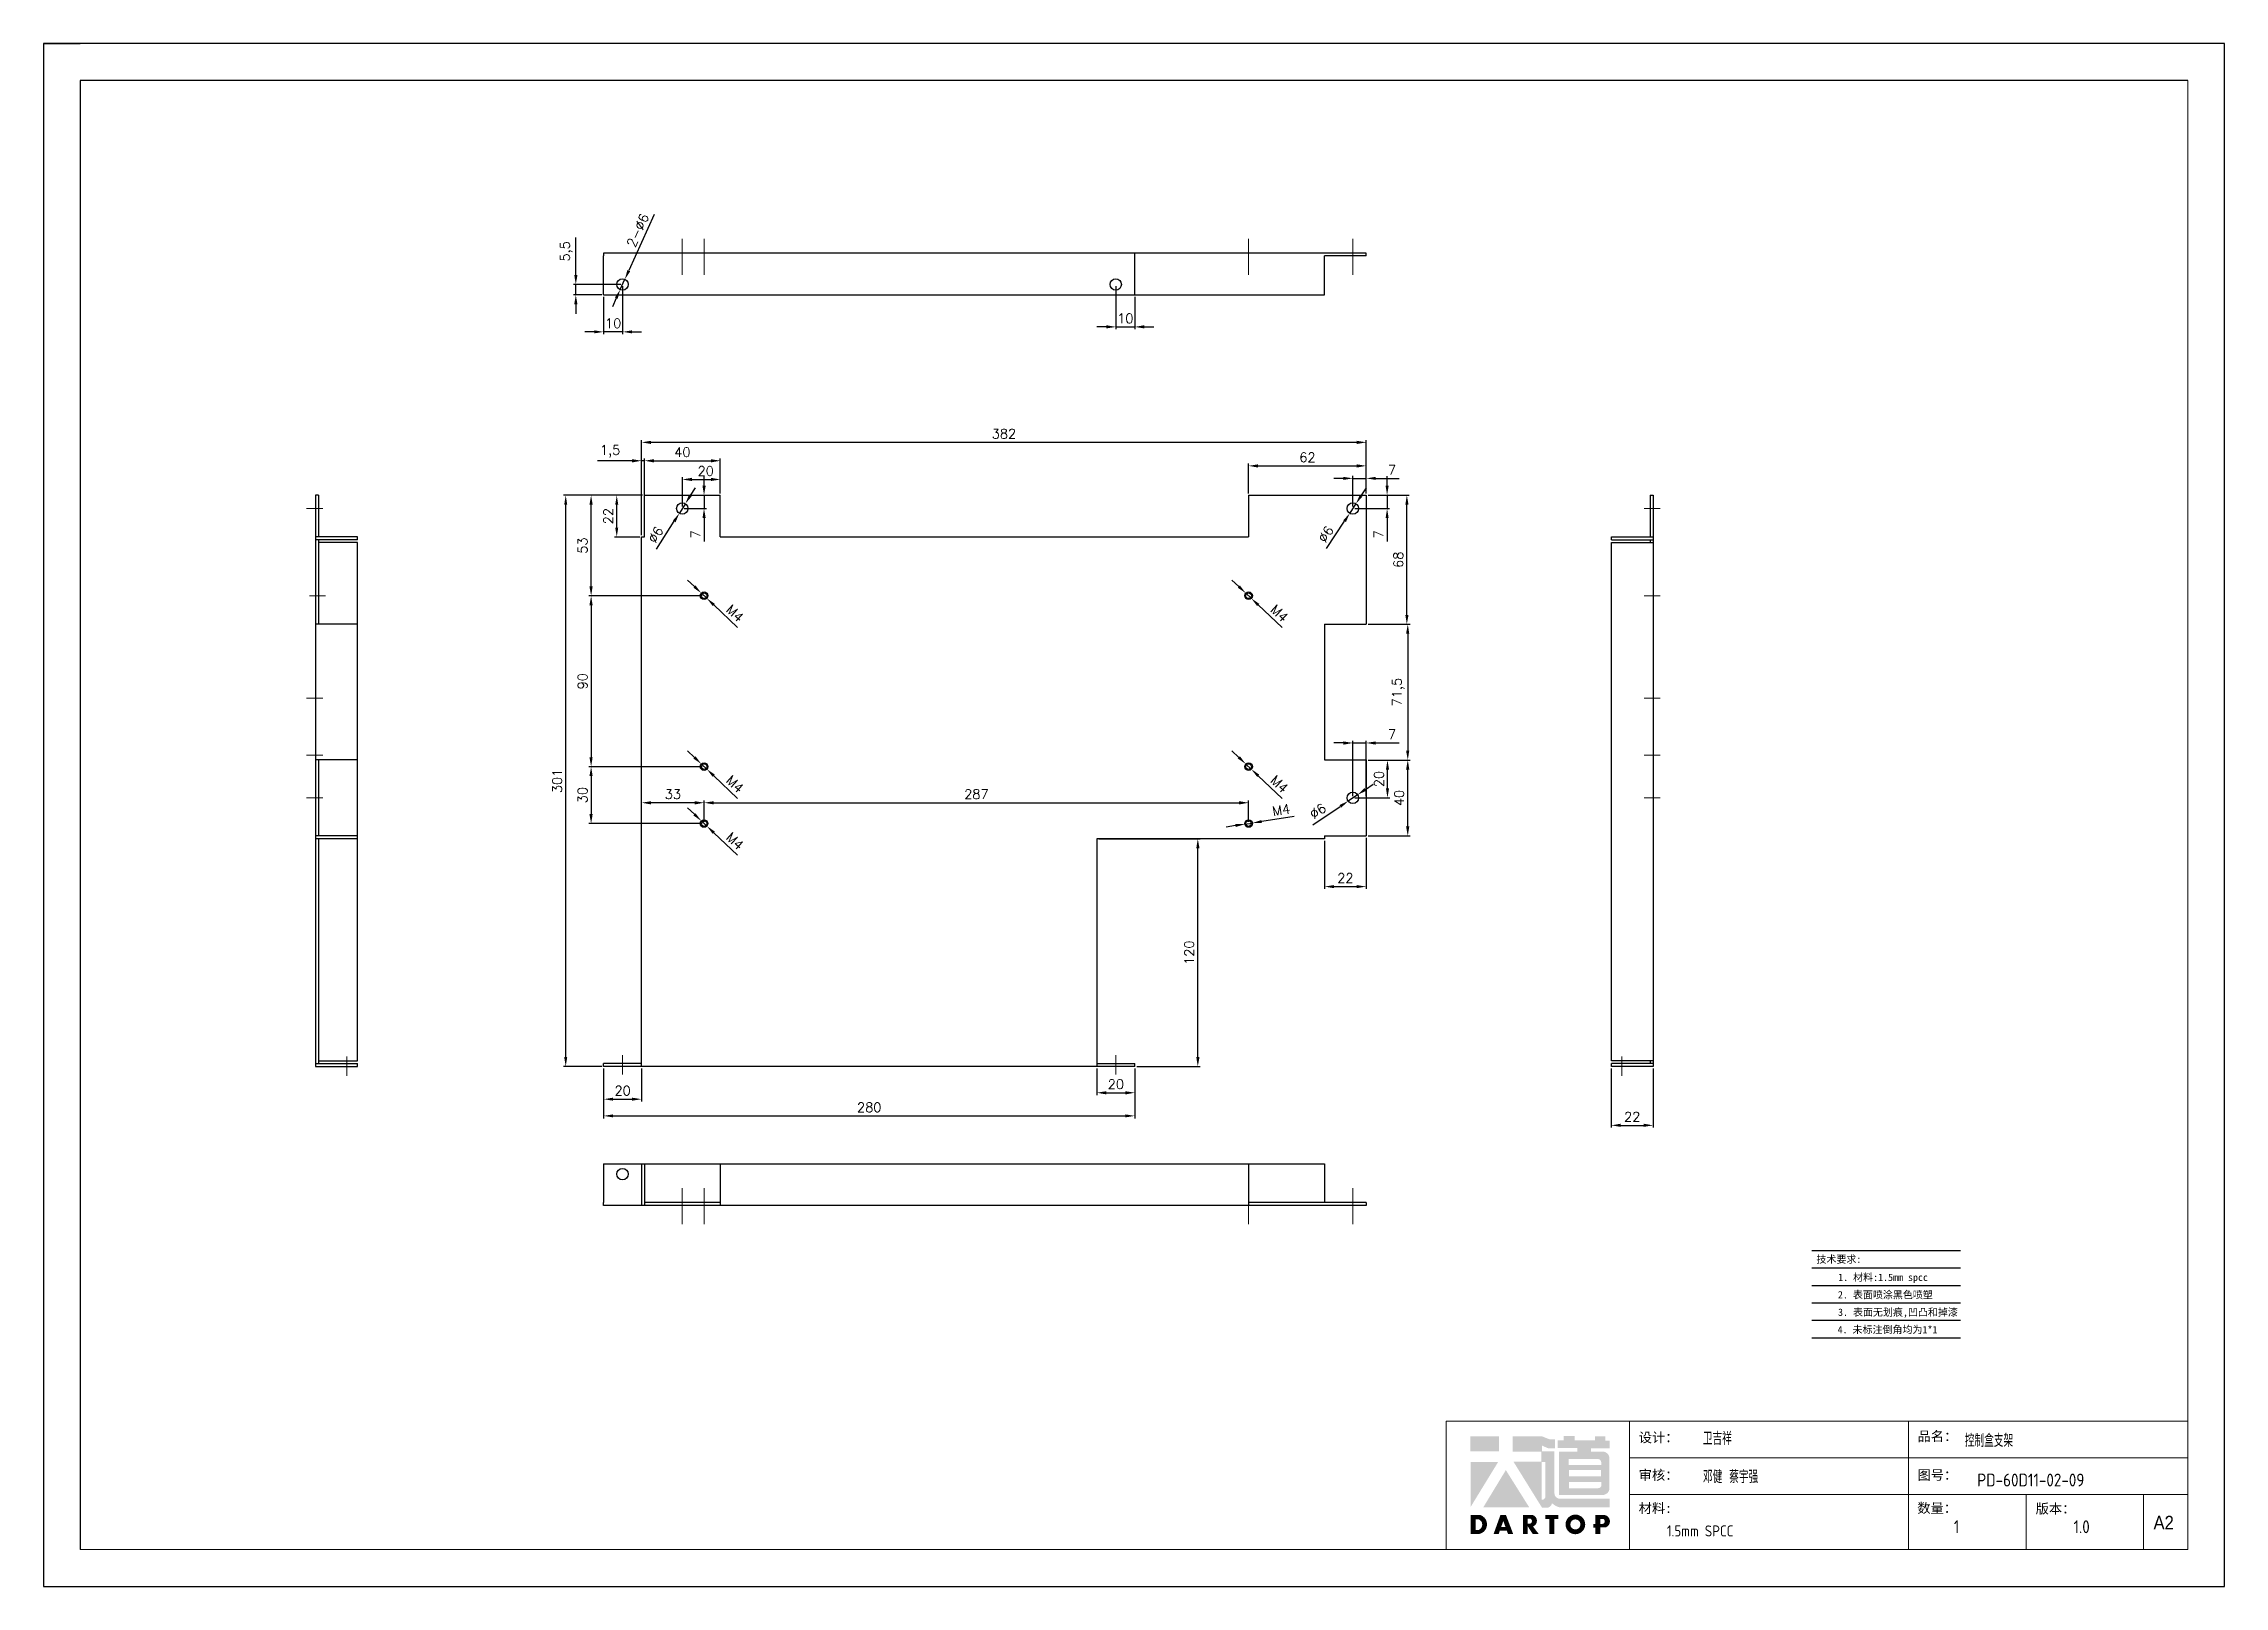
# Model space of a CAD drawing. Header units: millimetres. Extents: x -30327 to 34858, y 4015 to 75103.
# Drawn here: x 5118 to 6268, y 52753 to 53566 of the extents above; entities that cross this region are included whole.
import ezdxf
from ezdxf.enums import TextEntityAlignment as Align

# ---------------------------------------------------------------- set-up
doc = ezdxf.new("R2010")
doc.units = ezdxf.units.MM
doc.linetypes.add('CENTER2', pattern=[28.575, 19.05, -3.175, 3.175, -3.175])
for name, color, linetype, lineweight in [('A-TITLEBLOCK', 7, 'Continuous', 18), ('cen', 1, 'CENTER2', 9), ('dim', 2, 'Continuous', 9)]:
    doc.layers.add(name, color=color, linetype=linetype, lineweight=lineweight)
doc.layers.add('print', color=30, linetype='Continuous')
doc.styles.add('GB', font='GBENOR.SHX', dxfattribs={"bigfont": 'gbcbig.shx'})
doc.styles.add('HZ', font='')
doc.styles.add('SLDTEXTSTYLE0', font='simfang.ttf', dxfattribs={"bigfont": 'bigfont'})
doc.styles.add('SLDTEXTSTYLE1', font='Gothic.ttf', dxfattribs={"width": 0.913})
doc.styles.get("Standard").update_dxf_attribs({"font": 'txt', "bigfont": 'gbcbig.shx'})
doc.styles.get('HZ').set_extended_font_data('SimSun')
doc.dimstyles.new('small', dxfattribs={"dimtxt": 5, "dimasz": 5, "dimexe": 1.25, "dimexo": 1, "dimgap": 2, "dimtad": 1, "dimtxsty": 'Standard', "dimcen": 2.5, "dimadec": 0, "dimazin": 0, "dimtfac": 1, "dimtmove": 0, "dimatfit": 3, "dimfxl": 0, "dimarcsym": 0})

msp = doc.modelspace()

# ---------------------------------------------------------------- texts
at = {"style": 'HZ'}
for s, height, p in [('技术要求:', 3.86173, (6064.7625, 52925.0588)), ('1. 材料:1.5mm spcc', 3.861726, (6088.048, 52915.5466)), ('    2. 表面喷涂黑色喷塑  ', 3.861726, (6086.6323, 52906.352)), ('3. 表面无划痕,凹凸和掉漆', 3.861726, (6095.9041, 52897.1574)), ('4. 未标注倒角均为1*1', 3.861726, (6090.3899, 52887.9628))]:
    msp.add_text(s, height=height, dxfattribs=at).set_placement(p, align=Align.MIDDLE_CENTER)

# ---------------------------------------------------------------- blocks, each defined once
blk = doc.blocks.new('*D875')
at = {"layer": 'Defpoints', "color": 0}
for p in [(5815.6, 53355.5), (5815.6, 53327.6), (5433.6, 53305.6)]:
    blk.add_point(p, dxfattribs=at)
at = {"layer": 'dim', "color": 0, "lineweight": -2}
for p, q in [((5433.6, 53306.6), (5433.6, 53356.7)), ((5438.6, 53355.5), (5810.6, 53355.5)), ((5815.6, 53328.6), (5815.6, 53356.7))]:
    blk.add_line(p, q, dxfattribs=at)
at = {"layer": 'dim', "color": 0}
for points in [[(5438.6, 53356.3), (5438.6, 53354.6), (5433.6, 53355.5)], [(5810.6, 53356.3), (5810.6, 53354.6), (5815.6, 53355.5)]]:
    blk.add_solid(points, dxfattribs=at)
at = {"layer": 'dim', "color": 0, "insert": (5624.6, 53360), "char_height": 5, "attachment_point": 5}
blk.add_mtext('382', dxfattribs=at)
blk = doc.blocks.new('*D876')
at = {"layer": 'Defpoints', "color": 0}
for p in [(5433.6, 53345.8), (5433.6, 53305.6), (5435.1, 53305.6)]:
    blk.add_point(p, dxfattribs=at)
at = {"layer": 'dim', "color": 0, "lineweight": -2}
for p, q in [((5428.6, 53345.8), (5410.4, 53345.8)), ((5433.6, 53306.6), (5433.6, 53347)), ((5435.1, 53345.8), (5433.6, 53345.8)), ((5435.1, 53306.6), (5435.1, 53347)), ((5440.1, 53345.8), (5445.1, 53345.8))]:
    blk.add_line(p, q, dxfattribs=at)
at = {"layer": 'dim', "color": 0}
for points in [[(5428.6, 53346.6), (5428.6, 53344.9), (5433.6, 53345.8)], [(5440.1, 53346.6), (5440.1, 53344.9), (5435.1, 53345.8)]]:
    blk.add_solid(points, dxfattribs=at)
at = {"layer": 'dim', "color": 0, "insert": (5417, 53350.7), "char_height": 5, "attachment_point": 5}
blk.add_mtext('1,5', dxfattribs=at)
blk = doc.blocks.new('*D877')
at = {"layer": 'Defpoints', "color": 0}
for p in [(5475.1, 53345.8), (5435.1, 53327.6), (5475.1, 53327.6)]:
    blk.add_point(p, dxfattribs=at)
at = {"layer": 'dim', "color": 0, "lineweight": -2}
for p, q in [((5435.1, 53328.6), (5435.1, 53347)), ((5440.1, 53345.8), (5470.1, 53345.8)), ((5475.1, 53328.6), (5475.1, 53347))]:
    blk.add_line(p, q, dxfattribs=at)
at = {"layer": 'dim', "color": 0}
for points in [[(5440.1, 53346.6), (5440.1, 53344.9), (5435.1, 53345.8)], [(5470.1, 53346.6), (5470.1, 53344.9), (5475.1, 53345.8)]]:
    blk.add_solid(points, dxfattribs=at)
at = {"layer": 'dim', "color": 0, "insert": (5455.1, 53350.3), "char_height": 5, "attachment_point": 5}
blk.add_mtext('40', dxfattribs=at)
blk = doc.blocks.new('*D878')
at = {"layer": 'Defpoints', "color": 0}
for p in [(5475.1, 53335.9), (5455.1, 53320.6), (5475.1, 53327.6)]:
    blk.add_point(p, dxfattribs=at)
at = {"layer": 'dim', "color": 0, "lineweight": -2}
for p, q in [((5455.1, 53321.6), (5455.1, 53337.2)), ((5460.1, 53335.9), (5470.1, 53335.9)), ((5475.1, 53328.6), (5475.1, 53337.2))]:
    blk.add_line(p, q, dxfattribs=at)
at = {"layer": 'dim', "color": 0}
for points in [[(5460.1, 53336.8), (5460.1, 53335.1), (5455.1, 53335.9)], [(5470.1, 53336.8), (5470.1, 53335.1), (5475.1, 53335.9)]]:
    blk.add_solid(points, dxfattribs=at)
at = {"layer": 'dim', "color": 0, "insert": (5467.4, 53340.4), "char_height": 5, "attachment_point": 5}
blk.add_mtext('20', dxfattribs=at)
blk = doc.blocks.new('*D879')
at = {"layer": 'Defpoints', "color": 0}
for p in [(5455.1, 53327.6), (5455.1, 53320.6), (5466.5, 53327.6)]:
    blk.add_point(p, dxfattribs=at)
at = {"layer": 'dim', "color": 0, "lineweight": -2}
for p, q in [((5466.5, 53332.6), (5466.5, 53337.6)), ((5456.1, 53327.6), (5467.8, 53327.6)), ((5456.1, 53320.6), (5467.8, 53320.6)), ((5466.5, 53327.6), (5466.5, 53320.6)), ((5466.5, 53315.6), (5466.5, 53303.3))]:
    blk.add_line(p, q, dxfattribs=at)
at = {"layer": 'dim', "color": 0}
for points in [[(5465.7, 53332.6), (5467.4, 53332.6), (5466.5, 53327.6)], [(5465.7, 53315.6), (5467.4, 53315.6), (5466.5, 53320.6)]]:
    blk.add_solid(points, dxfattribs=at)
at = {"layer": 'dim', "color": 0, "insert": (5462, 53307), "char_height": 5, "attachment_point": 5, "rotation": 90}
blk.add_mtext('7', dxfattribs=at)
blk = doc.blocks.new('*D880')
at = {"layer": 'Defpoints', "color": 0}
for p in [(5420.5, 53327.6), (5435.1, 53327.6), (5433.6, 53305.6)]:
    blk.add_point(p, dxfattribs=at)
at = {"layer": 'dim', "color": 0, "lineweight": -2}
for p, q in [((5434.1, 53327.6), (5419.3, 53327.6)), ((5420.5, 53310.6), (5420.5, 53322.6)), ((5432.6, 53305.6), (5419.3, 53305.6))]:
    blk.add_line(p, q, dxfattribs=at)
at = {"layer": 'dim', "color": 0}
for points in [[(5419.7, 53322.6), (5421.3, 53322.6), (5420.5, 53327.6)], [(5419.7, 53310.6), (5421.3, 53310.6), (5420.5, 53305.6)]]:
    blk.add_solid(points, dxfattribs=at)
at = {"layer": 'dim', "color": 0, "insert": (5416, 53316.6), "char_height": 5, "attachment_point": 5, "rotation": 90}
blk.add_mtext('22', dxfattribs=at)
blk = doc.blocks.new('*D881')
at = {"layer": 'Defpoints', "color": 0}
for p in [(5815.6, 53343.1), (5753.6, 53327.6), (5815.6, 53328.6)]:
    blk.add_point(p, dxfattribs=at)
at = {"layer": 'dim', "color": 0, "lineweight": -2}
for p, q in [((5753.6, 53328.6), (5753.6, 53344.3)), ((5758.6, 53343.1), (5810.6, 53343.1)), ((5815.6, 53329.6), (5815.6, 53344.3))]:
    blk.add_line(p, q, dxfattribs=at)
at = {"layer": 'dim', "color": 0}
for points in [[(5758.6, 53343.9), (5758.6, 53342.2), (5753.6, 53343.1)], [(5810.6, 53343.9), (5810.6, 53342.2), (5815.6, 53343.1)]]:
    blk.add_solid(points, dxfattribs=at)
at = {"layer": 'dim', "color": 0, "insert": (5784.6, 53347.6), "char_height": 5, "attachment_point": 5}
blk.add_mtext('62', dxfattribs=at)
blk = doc.blocks.new('*D882')
at = {"layer": 'Defpoints', "color": 0}
for p in [(5815.6, 53327.6), (5837, 53327.6), (5815.6, 53259.6)]:
    blk.add_point(p, dxfattribs=at)
at = {"layer": 'dim', "color": 0, "lineweight": -2}
for p, q in [((5816.6, 53327.6), (5838.3, 53327.6)), ((5837, 53264.6), (5837, 53322.6)), ((5816.6, 53259.6), (5838.3, 53259.6))]:
    blk.add_line(p, q, dxfattribs=at)
at = {"layer": 'dim', "color": 0}
for points in [[(5836.2, 53322.6), (5837.9, 53322.6), (5837, 53327.6)], [(5836.2, 53264.6), (5837.9, 53264.6), (5837, 53259.6)]]:
    blk.add_solid(points, dxfattribs=at)
at = {"layer": 'dim', "color": 0, "insert": (5832.5, 53293.6), "char_height": 5, "attachment_point": 5, "rotation": 90}
blk.add_mtext('68', dxfattribs=at)
blk = doc.blocks.new('*D883')
at = {"layer": 'Defpoints', "color": 0}
for p in [(5815.6, 53336.5), (5808.6, 53320.6), (5815.6, 53327.6)]:
    blk.add_point(p, dxfattribs=at)
at = {"layer": 'dim', "color": 0, "lineweight": -2}
for p, q in [((5803.6, 53336.5), (5798.6, 53336.5)), ((5808.6, 53321.6), (5808.6, 53337.8)), ((5808.6, 53336.5), (5815.6, 53336.5)), ((5815.6, 53328.6), (5815.6, 53337.8)), ((5820.6, 53336.5), (5832.9, 53336.5))]:
    blk.add_line(p, q, dxfattribs=at)
at = {"layer": 'dim', "color": 0}
for points in [[(5803.6, 53337.3), (5803.6, 53335.7), (5808.6, 53336.5)], [(5820.6, 53337.3), (5820.6, 53335.7), (5815.6, 53336.5)]]:
    blk.add_solid(points, dxfattribs=at)
at = {"layer": 'dim', "color": 0, "insert": (5829.2, 53341), "char_height": 5, "attachment_point": 5}
blk.add_mtext('7', dxfattribs=at)
blk = doc.blocks.new('*D884')
at = {"layer": 'Defpoints', "color": 0}
for p in [(5808.6, 53320.6), (5815.6, 53327.6), (5826.6, 53327.6)]:
    blk.add_point(p, dxfattribs=at)
at = {"layer": 'dim', "color": 0, "lineweight": -2}
for p, q in [((5826.6, 53332.6), (5826.6, 53337.6)), ((5809.6, 53320.6), (5827.9, 53320.6)), ((5816.6, 53327.6), (5827.9, 53327.6)), ((5826.6, 53327.6), (5826.6, 53320.6)), ((5826.6, 53315.6), (5826.6, 53303.3))]:
    blk.add_line(p, q, dxfattribs=at)
at = {"layer": 'dim', "color": 0}
for points in [[(5825.8, 53332.6), (5827.4, 53332.6), (5826.6, 53327.6)], [(5825.8, 53315.6), (5827.4, 53315.6), (5826.6, 53320.6)]]:
    blk.add_solid(points, dxfattribs=at)
at = {"layer": 'dim', "color": 0, "insert": (5822.1, 53307), "char_height": 5, "attachment_point": 5, "rotation": 90}
blk.add_mtext('7', dxfattribs=at)
blk = doc.blocks.new('*D885')
at = {"layer": 'Defpoints', "color": 0}
for p in [(5393.6, 53327.6), (5435.1, 53327.6), (5413.6, 53026.6)]:
    blk.add_point(p, dxfattribs=at)
at = {"layer": 'dim', "color": 0, "lineweight": -2}
for p, q in [((5434.1, 53327.6), (5392.4, 53327.6)), ((5393.6, 53031.6), (5393.6, 53322.6)), ((5412.6, 53026.6), (5392.4, 53026.6))]:
    blk.add_line(p, q, dxfattribs=at)
at = {"layer": 'dim', "color": 0}
for points in [[(5392.8, 53322.6), (5394.4, 53322.6), (5393.6, 53327.6)], [(5392.8, 53031.6), (5394.4, 53031.6), (5393.6, 53026.6)]]:
    blk.add_solid(points, dxfattribs=at)
at = {"layer": 'dim', "color": 0, "insert": (5389.1, 53177.1), "char_height": 5, "attachment_point": 5, "rotation": 90}
blk.add_mtext('301', dxfattribs=at)
blk = doc.blocks.new('*D886')
at = {"layer": 'Defpoints', "color": 0}
for p in [(5816.6, 53259.6), (5816.6, 53188.1), (5837.5, 53188.1)]:
    blk.add_point(p, dxfattribs=at)
at = {"layer": 'dim', "color": 0, "lineweight": -2}
for p, q in [((5817.6, 53259.6), (5838.7, 53259.6)), ((5837.5, 53254.6), (5837.5, 53193.1)), ((5817.6, 53188.1), (5838.7, 53188.1))]:
    blk.add_line(p, q, dxfattribs=at)
at = {"layer": 'dim', "color": 0}
for points in [[(5836.6, 53254.6), (5838.3, 53254.6), (5837.5, 53259.6)], [(5836.6, 53193.1), (5838.3, 53193.1), (5837.5, 53188.1)]]:
    blk.add_solid(points, dxfattribs=at)
at = {"layer": 'dim', "color": 0, "insert": (5832.5, 53223.9), "char_height": 5, "attachment_point": 5, "rotation": 90}
blk.add_mtext('71,5', dxfattribs=at)
blk = doc.blocks.new('*D887')
at = {"layer": 'Defpoints', "color": 0}
for p in [(5817.6, 53188.1), (5837.5, 53188.1), (5815.6, 53148.1)]:
    blk.add_point(p, dxfattribs=at)
at = {"layer": 'dim', "color": 0, "lineweight": -2}
for p, q in [((5818.6, 53188.1), (5838.7, 53188.1)), ((5837.5, 53153.1), (5837.5, 53183.1)), ((5816.6, 53148.1), (5838.7, 53148.1))]:
    blk.add_line(p, q, dxfattribs=at)
at = {"layer": 'dim', "color": 0}
for points in [[(5836.6, 53183.1), (5838.3, 53183.1), (5837.5, 53188.1)], [(5836.6, 53153.1), (5838.3, 53153.1), (5837.5, 53148.1)]]:
    blk.add_solid(points, dxfattribs=at)
at = {"layer": 'dim', "color": 0, "insert": (5833, 53168.1), "char_height": 5, "attachment_point": 5, "rotation": 90}
blk.add_mtext('40', dxfattribs=at)
blk = doc.blocks.new('*D888')
at = {"layer": 'Defpoints', "color": 0}
for p in [(5815.6, 53188.1), (5826.8, 53188.1), (5808.6, 53168.1)]:
    blk.add_point(p, dxfattribs=at)
at = {"layer": 'dim', "color": 0, "lineweight": -2}
for p, q in [((5816.6, 53188.1), (5828, 53188.1)), ((5826.8, 53173.1), (5826.8, 53183.1)), ((5809.6, 53168.1), (5828, 53168.1))]:
    blk.add_line(p, q, dxfattribs=at)
at = {"layer": 'dim', "color": 0}
for points in [[(5826, 53183.1), (5827.6, 53183.1), (5826.8, 53188.1)], [(5826, 53173.1), (5827.6, 53173.1), (5826.8, 53168.1)]]:
    blk.add_solid(points, dxfattribs=at)
at = {"layer": 'dim', "color": 0, "insert": (5822.3, 53178.1), "char_height": 5, "attachment_point": 5, "rotation": 90}
blk.add_mtext('20', dxfattribs=at)
blk = doc.blocks.new('*D889')
at = {"layer": 'Defpoints', "color": 0}
for p in [(5815.6, 53197.1), (5808.6, 53168.1), (5815.6, 53168.1)]:
    blk.add_point(p, dxfattribs=at)
at = {"layer": 'dim', "color": 0, "lineweight": -2}
for p, q in [((5803.6, 53197.1), (5798.6, 53197.1)), ((5808.6, 53169.1), (5808.6, 53198.3)), ((5808.6, 53197.1), (5815.6, 53197.1)), ((5815.6, 53169.1), (5815.6, 53198.3)), ((5820.6, 53197.1), (5832.9, 53197.1))]:
    blk.add_line(p, q, dxfattribs=at)
at = {"layer": 'dim', "color": 0}
for points in [[(5803.6, 53197.9), (5803.6, 53196.2), (5808.6, 53197.1)], [(5820.6, 53197.9), (5820.6, 53196.2), (5815.6, 53197.1)]]:
    blk.add_solid(points, dxfattribs=at)
at = {"layer": 'dim', "color": 0, "insert": (5829.2, 53201.6), "char_height": 5, "attachment_point": 5}
blk.add_mtext('7', dxfattribs=at)
blk = doc.blocks.new('*D890')
at = {"layer": 'Defpoints', "color": 0}
for p in [(5413.6, 53026.6), (5693.6, 53026.6), (5693.6, 53000.6)]:
    blk.add_point(p, dxfattribs=at)
at = {"layer": 'dim', "color": 0, "lineweight": -2}
for p, q in [((5413.6, 53025.6), (5413.6, 52999.3)), ((5693.6, 53025.6), (5693.6, 52999.3)), ((5418.6, 53000.6), (5688.6, 53000.6))]:
    blk.add_line(p, q, dxfattribs=at)
at = {"layer": 'dim', "color": 0}
for points in [[(5418.6, 53001.4), (5418.6, 52999.8), (5413.6, 53000.6)], [(5688.6, 53001.4), (5688.6, 52999.8), (5693.6, 53000.6)]]:
    blk.add_solid(points, dxfattribs=at)
at = {"layer": 'dim', "color": 0, "insert": (5553.6, 53005.1), "char_height": 5, "attachment_point": 5}
blk.add_mtext('280', dxfattribs=at)
blk = doc.blocks.new('*D891')
at = {"layer": 'Defpoints', "color": 0}
for p in [(5413.6, 53026.6), (5433.6, 53026.6), (5433.6, 53009.4)]:
    blk.add_point(p, dxfattribs=at)
at = {"layer": 'dim', "color": 0, "lineweight": -2}
for p, q in [((5413.6, 53025.6), (5413.6, 53008.1)), ((5433.6, 53025.6), (5433.6, 53008.1)), ((5418.6, 53009.4), (5428.6, 53009.4))]:
    blk.add_line(p, q, dxfattribs=at)
at = {"layer": 'dim', "color": 0}
for points in [[(5418.6, 53010.2), (5418.6, 53008.6), (5413.6, 53009.4)], [(5428.6, 53010.2), (5428.6, 53008.6), (5433.6, 53009.4)]]:
    blk.add_solid(points, dxfattribs=at)
at = {"layer": 'dim', "color": 0, "insert": (5423.6, 53013.9), "char_height": 5, "attachment_point": 5}
blk.add_mtext('20', dxfattribs=at)
blk = doc.blocks.new('*D892')
at = {"layer": 'Defpoints', "color": 0}
for p in [(5673.6, 53026.6), (5693.6, 53025.6), (5693.6, 53012.8)]:
    blk.add_point(p, dxfattribs=at)
at = {"layer": 'dim', "color": 0, "lineweight": -2}
for p, q in [((5673.6, 53025.6), (5673.6, 53011.5)), ((5693.6, 53024.6), (5693.6, 53011.5)), ((5678.6, 53012.8), (5688.6, 53012.8))]:
    blk.add_line(p, q, dxfattribs=at)
at = {"layer": 'dim', "color": 0}
for points in [[(5678.6, 53013.6), (5678.6, 53011.9), (5673.6, 53012.8)], [(5688.6, 53013.6), (5688.6, 53011.9), (5693.6, 53012.8)]]:
    blk.add_solid(points, dxfattribs=at)
at = {"layer": 'dim', "color": 0, "insert": (5683.6, 53017.3), "char_height": 5, "attachment_point": 5}
blk.add_mtext('20', dxfattribs=at)
blk = doc.blocks.new('*D893')
at = {"layer": 'Defpoints', "color": 0}
for p in [(5423.6, 53438.7), (5413.6, 53433.2), (5413.6, 53413.7)]:
    blk.add_point(p, dxfattribs=at)
at = {"layer": 'dim', "color": 0, "lineweight": -2}
for p, q in [((5423.6, 53437.7), (5423.6, 53412.4)), ((5413.6, 53432.2), (5413.6, 53412.4)), ((5408.6, 53413.7), (5403.6, 53413.7)), ((5423.6, 53413.7), (5413.6, 53413.7)), ((5428.6, 53413.7), (5433.6, 53413.7))]:
    blk.add_line(p, q, dxfattribs=at)
at = {"layer": 'dim', "color": 0}
for points in [[(5408.6, 53414.5), (5408.6, 53412.9), (5413.6, 53413.7)], [(5428.6, 53414.5), (5428.6, 53412.9), (5423.6, 53413.7)]]:
    blk.add_solid(points, dxfattribs=at)
at = {"layer": 'dim', "color": 0, "insert": (5418.6, 53418.2), "char_height": 5, "attachment_point": 5}
blk.add_mtext('10', dxfattribs=at)
blk = doc.blocks.new('*D894')
at = {"layer": 'Defpoints', "color": 0}
for p in [(5398.9, 53438.7), (5423.6, 53438.7), (5413.6, 53433.2)]:
    blk.add_point(p, dxfattribs=at)
at = {"layer": 'dim', "color": 0, "lineweight": -2}
for p, q in [((5398.9, 53443.7), (5398.9, 53463.5)), ((5422.6, 53438.7), (5397.7, 53438.7)), ((5398.9, 53433.2), (5398.9, 53438.7)), ((5412.6, 53433.2), (5397.7, 53433.2)), ((5398.9, 53428.2), (5398.9, 53423.2))]:
    blk.add_line(p, q, dxfattribs=at)
at = {"layer": 'dim', "color": 0}
for points in [[(5398.1, 53443.7), (5399.8, 53443.7), (5398.9, 53438.7)], [(5398.1, 53428.2), (5399.8, 53428.2), (5398.9, 53433.2)]]:
    blk.add_solid(points, dxfattribs=at)
at = {"layer": 'dim', "color": 0, "insert": (5394, 53456.1), "char_height": 5, "attachment_point": 5, "rotation": 90}
blk.add_mtext('5,5', dxfattribs=at)
blk = doc.blocks.new('*D895')
at = {"layer": 'Defpoints', "color": 0}
for p in [(5683.6, 53438.7), (5693.6, 53433.2), (5693.6, 53416.3)]:
    blk.add_point(p, dxfattribs=at)
at = {"layer": 'dim', "color": 0, "lineweight": -2}
for p, q in [((5683.6, 53437.7), (5683.6, 53415.1)), ((5693.6, 53432.2), (5693.6, 53415.1)), ((5678.6, 53416.3), (5673.6, 53416.3)), ((5683.6, 53416.3), (5693.6, 53416.3)), ((5698.6, 53416.3), (5703.6, 53416.3))]:
    blk.add_line(p, q, dxfattribs=at)
at = {"layer": 'dim', "color": 0}
for points in [[(5678.6, 53417.2), (5678.6, 53415.5), (5683.6, 53416.3)], [(5698.6, 53417.2), (5698.6, 53415.5), (5693.6, 53416.3)]]:
    blk.add_solid(points, dxfattribs=at)
at = {"layer": 'dim', "color": 0, "insert": (5688.6, 53420.8), "char_height": 5, "attachment_point": 5}
blk.add_mtext('10', dxfattribs=at)
blk = doc.blocks.new('*D896')
at = {"layer": 'Defpoints', "color": 0}
for p in [(5673.6, 53146.6), (5726.8, 53146.6), (5693.6, 53026.6)]:
    blk.add_point(p, dxfattribs=at)
at = {"layer": 'dim', "color": 0, "lineweight": -2}
for p, q in [((5674.6, 53146.6), (5728.1, 53146.6)), ((5726.8, 53031.6), (5726.8, 53141.6)), ((5694.6, 53026.6), (5728.1, 53026.6))]:
    blk.add_line(p, q, dxfattribs=at)
at = {"layer": 'dim', "color": 0}
for points in [[(5726, 53141.6), (5727.7, 53141.6), (5726.8, 53146.6)], [(5726, 53031.6), (5727.7, 53031.6), (5726.8, 53026.6)]]:
    blk.add_solid(points, dxfattribs=at)
at = {"layer": 'dim', "color": 0, "insert": (5722.3, 53086.6), "char_height": 5, "attachment_point": 5, "rotation": 90}
blk.add_mtext('120', dxfattribs=at)
blk = doc.blocks.new('*D897')
at = {"layer": 'Defpoints', "color": 0}
for p in [(5793.6, 53146.6), (5815.6, 53148.1), (5815.6, 53121.4)]:
    blk.add_point(p, dxfattribs=at)
at = {"layer": 'dim', "color": 0, "lineweight": -2}
for p, q in [((5815.6, 53147.1), (5815.6, 53120.2)), ((5793.6, 53145.6), (5793.6, 53120.2)), ((5798.6, 53121.4), (5810.6, 53121.4))]:
    blk.add_line(p, q, dxfattribs=at)
at = {"layer": 'dim', "color": 0}
for points in [[(5798.6, 53122.2), (5798.6, 53120.6), (5793.6, 53121.4)], [(5810.6, 53122.2), (5810.6, 53120.6), (5815.6, 53121.4)]]:
    blk.add_solid(points, dxfattribs=at)
at = {"layer": 'dim', "color": 0, "insert": (5804.6, 53125.9), "char_height": 5, "attachment_point": 5}
blk.add_mtext('22', dxfattribs=at)
blk = doc.blocks.new('*D898')
at = {"layer": 'Defpoints', "color": 0}
for p in [(5422.3, 53436), (5424.8, 53441.4)]:
    blk.add_point(p, dxfattribs=at)
at = {"layer": 'dim', "color": 0, "lineweight": -2}
for p, q in [((5440.3, 53475.5), (5426.9, 53446)), ((5422.3, 53436), (5424.8, 53441.4)), ((5420.2, 53431.4), (5418.2, 53426.9))]:
    blk.add_line(p, q, dxfattribs=at)
at = {"layer": 'dim', "color": 0}
for points in [[(5426.1, 53446.3), (5427.6, 53445.6), (5424.8, 53441.4)], [(5419.5, 53431.8), (5421, 53431.1), (5422.3, 53436)]]:
    blk.add_solid(points, dxfattribs=at)
at = {"layer": 'dim', "color": 0, "insert": (5431.6, 53467.2), "char_height": 5, "attachment_point": 5, "rotation": 65.4964}
blk.add_mtext('2-∅6', dxfattribs=at)
blk = doc.blocks.new('*D899')
at = {"layer": 'Defpoints', "color": 0}
for p in [(5456.7, 53323.2), (5453.5, 53318.1)]:
    blk.add_point(p, dxfattribs=at)
at = {"layer": 'dim', "color": 0, "lineweight": -2}
for p, q in [((5459.3, 53327.4), (5462, 53331.6)), ((5456.7, 53323.2), (5453.5, 53318.1)), ((5441.5, 53299.2), (5450.8, 53313.9))]:
    blk.add_line(p, q, dxfattribs=at)
at = {"layer": 'dim', "color": 0}
for points in [[(5458.6, 53327.9), (5460, 53327), (5456.7, 53323.2)], [(5450.1, 53314.3), (5451.5, 53313.4), (5453.5, 53318.1)]]:
    blk.add_solid(points, dxfattribs=at)
at = {"layer": 'dim', "color": 0, "insert": (5441, 53306.8), "char_height": 5, "attachment_point": 5, "rotation": 57.7287}
blk.add_mtext('∅6', dxfattribs=at)
blk = doc.blocks.new('*D900')
at = {"layer": 'Defpoints', "color": 0}
for p in [(5810.2, 53323.2), (5806.9, 53318.1)]:
    blk.add_point(p, dxfattribs=at)
at = {"layer": 'dim', "color": 0, "lineweight": -2}
for p, q in [((5812.9, 53327.3), (5815.7, 53331.5)), ((5810.2, 53323.2), (5806.9, 53318.1)), ((5794.7, 53299.5), (5804.2, 53314))]:
    blk.add_line(p, q, dxfattribs=at)
at = {"layer": 'dim', "color": 0}
for points in [[(5812.2, 53327.8), (5813.6, 53326.9), (5810.2, 53323.2)], [(5803.5, 53314.4), (5804.9, 53313.5), (5806.9, 53318.1)]]:
    blk.add_solid(points, dxfattribs=at)
at = {"layer": 'dim', "color": 0, "insert": (5794.3, 53307.1), "char_height": 5, "attachment_point": 5, "rotation": 56.7887}
blk.add_mtext('∅6', dxfattribs=at)
blk = doc.blocks.new('*D901')
at = {"layer": 'Defpoints', "color": 0}
for p in [(5811, 53169.8), (5806.1, 53166.5)]:
    blk.add_point(p, dxfattribs=at)
at = {"layer": 'dim', "color": 0, "lineweight": -2}
for p, q in [((5811, 53169.8), (5806.1, 53166.5)), ((5815.2, 53172.6), (5819.3, 53175.4)), ((5787.5, 53154), (5801.9, 53163.7))]:
    blk.add_line(p, q, dxfattribs=at)
at = {"layer": 'dim', "color": 0}
for points in [[(5814.7, 53173.3), (5815.7, 53171.9), (5811, 53169.8)], [(5801.5, 53164.4), (5802.4, 53163), (5806.1, 53166.5)]]:
    blk.add_solid(points, dxfattribs=at)
at = {"layer": 'dim', "color": 0, "insert": (5790.1, 53161.2), "char_height": 5, "attachment_point": 5, "rotation": 33.9536}
blk.add_mtext('∅6', dxfattribs=at)
blk = doc.blocks.new('*D902')
at = {"layer": 'Defpoints', "color": 0}
for p in [(5465.1, 53276), (5468, 53273.3)]:
    blk.add_point(p, dxfattribs=at)
at = {"layer": 'dim', "color": 0, "lineweight": -2}
for p, q in [((5461.5, 53279.5), (5457.8, 53282.9)), ((5465.1, 53276), (5468, 53273.3)), ((5484.2, 53257.9), (5471.6, 53269.8))]:
    blk.add_line(p, q, dxfattribs=at)
at = {"layer": 'dim', "color": 0}
for points in [[(5462, 53280.1), (5460.9, 53278.9), (5465.1, 53276)], [(5472.2, 53270.4), (5471.1, 53269.2), (5468, 53273.3)]]:
    blk.add_solid(points, dxfattribs=at)
at = {"layer": 'dim', "color": 0, "insert": (5482.8, 53265.4), "char_height": 5, "attachment_point": 5, "rotation": 316.5404}
blk.add_mtext('M4', dxfattribs=at)
blk = doc.blocks.new('*D903')
at = {"layer": 'Defpoints', "color": 0}
for p in [(5465.1, 53186), (5468, 53183.3)]:
    blk.add_point(p, dxfattribs=at)
at = {"layer": 'dim', "color": 0, "lineweight": -2}
for p, q in [((5461.5, 53189.5), (5457.8, 53192.9)), ((5465.1, 53186), (5468, 53183.3)), ((5484.2, 53167.9), (5471.6, 53179.8))]:
    blk.add_line(p, q, dxfattribs=at)
at = {"layer": 'dim', "color": 0}
for points in [[(5462, 53190.1), (5460.9, 53188.9), (5465.1, 53186)], [(5472.2, 53180.4), (5471.1, 53179.2), (5468, 53183.3)]]:
    blk.add_solid(points, dxfattribs=at)
at = {"layer": 'dim', "color": 0, "insert": (5482.8, 53175.4), "char_height": 5, "attachment_point": 5, "rotation": 316.5404}
blk.add_mtext('M4', dxfattribs=at)
blk = doc.blocks.new('*D904')
at = {"layer": 'Defpoints', "color": 0}
for p in [(5465.1, 53156), (5468, 53153.3)]:
    blk.add_point(p, dxfattribs=at)
at = {"layer": 'dim', "color": 0, "lineweight": -2}
for p, q in [((5461.5, 53159.5), (5457.8, 53162.9)), ((5465.1, 53156), (5468, 53153.3)), ((5484.2, 53137.9), (5471.6, 53149.8))]:
    blk.add_line(p, q, dxfattribs=at)
at = {"layer": 'dim', "color": 0}
for points in [[(5462, 53160.1), (5460.9, 53158.9), (5465.1, 53156)], [(5472.2, 53150.4), (5471.1, 53149.2), (5468, 53153.3)]]:
    blk.add_solid(points, dxfattribs=at)
at = {"layer": 'dim', "color": 0, "insert": (5482.8, 53145.4), "char_height": 5, "attachment_point": 5, "rotation": 316.5404}
blk.add_mtext('M4', dxfattribs=at)
blk = doc.blocks.new('*D905')
at = {"layer": 'Defpoints', "color": 0}
for p in [(5751.6, 53154.3), (5755.5, 53154.9)]:
    blk.add_point(p, dxfattribs=at)
at = {"layer": 'dim', "color": 0, "lineweight": -2}
for p, q in [((5777.6, 53158.3), (5760.5, 53155.7)), ((5746.6, 53153.6), (5741.7, 53152.8)), ((5751.6, 53154.3), (5755.5, 53154.9))]:
    blk.add_line(p, q, dxfattribs=at)
at = {"layer": 'dim', "color": 0}
for points in [[(5746.5, 53154.4), (5746.8, 53152.8), (5751.6, 53154.3)], [(5760.3, 53156.5), (5760.6, 53154.9), (5755.5, 53154.9)]]:
    blk.add_solid(points, dxfattribs=at)
at = {"layer": 'dim', "color": 0, "insert": (5770.8, 53161.8), "char_height": 5, "attachment_point": 5, "rotation": 8.6882}
blk.add_mtext('M4', dxfattribs=at)
blk = doc.blocks.new('*D906')
at = {"layer": 'Defpoints', "color": 0}
for p in [(5752.1, 53186), (5755, 53183.3)]:
    blk.add_point(p, dxfattribs=at)
at = {"layer": 'dim', "color": 0, "lineweight": -2}
for p, q in [((5748.5, 53189.5), (5744.8, 53192.9)), ((5752.1, 53186), (5755, 53183.3)), ((5771.2, 53167.9), (5758.6, 53179.8))]:
    blk.add_line(p, q, dxfattribs=at)
at = {"layer": 'dim', "color": 0}
for points in [[(5749, 53190.1), (5747.9, 53188.9), (5752.1, 53186)], [(5759.2, 53180.4), (5758.1, 53179.2), (5755, 53183.3)]]:
    blk.add_solid(points, dxfattribs=at)
at = {"layer": 'dim', "color": 0, "insert": (5769.8, 53175.4), "char_height": 5, "attachment_point": 5, "rotation": 316.5404}
blk.add_mtext('M4', dxfattribs=at)
blk = doc.blocks.new('*D907')
at = {"layer": 'Defpoints', "color": 0}
for p in [(5752.1, 53276), (5755, 53273.3)]:
    blk.add_point(p, dxfattribs=at)
at = {"layer": 'dim', "color": 0, "lineweight": -2}
for p, q in [((5748.5, 53279.5), (5744.8, 53282.9)), ((5752.1, 53276), (5755, 53273.3)), ((5771.2, 53257.9), (5758.6, 53269.8))]:
    blk.add_line(p, q, dxfattribs=at)
at = {"layer": 'dim', "color": 0}
for points in [[(5749, 53280.1), (5747.9, 53278.9), (5752.1, 53276)], [(5759.2, 53270.4), (5758.1, 53269.2), (5755, 53273.3)]]:
    blk.add_solid(points, dxfattribs=at)
at = {"layer": 'dim', "color": 0, "insert": (5769.8, 53265.4), "char_height": 5, "attachment_point": 5, "rotation": 316.5404}
blk.add_mtext('M4', dxfattribs=at)
blk = doc.blocks.new('*D908')
at = {"layer": 'Defpoints', "color": 0}
for p in [(5407, 53327.6), (5433.6, 53327.6), (5466.6, 53274.6)]:
    blk.add_point(p, dxfattribs=at)
at = {"layer": 'dim', "color": 0, "lineweight": -2}
for p, q in [((5432.6, 53327.6), (5405.7, 53327.6)), ((5407, 53279.6), (5407, 53322.6)), ((5465.6, 53274.6), (5405.7, 53274.6))]:
    blk.add_line(p, q, dxfattribs=at)
at = {"layer": 'dim', "color": 0}
for points in [[(5406.1, 53322.6), (5407.8, 53322.6), (5407, 53327.6)], [(5406.1, 53279.6), (5407.8, 53279.6), (5407, 53274.6)]]:
    blk.add_solid(points, dxfattribs=at)
at = {"layer": 'dim', "color": 0, "insert": (5402.5, 53301.1), "char_height": 5, "attachment_point": 5, "rotation": 90}
blk.add_mtext('53', dxfattribs=at)
blk = doc.blocks.new('*D909')
at = {"layer": 'Defpoints', "color": 0}
for p in [(5466.6, 53274.6), (5407, 53184.6), (5466.6, 53184.6)]:
    blk.add_point(p, dxfattribs=at)
at = {"layer": 'dim', "color": 0, "lineweight": -2}
for p, q in [((5465.6, 53274.6), (5405.7, 53274.6)), ((5407, 53269.6), (5407, 53189.6)), ((5465.6, 53184.6), (5405.7, 53184.6))]:
    blk.add_line(p, q, dxfattribs=at)
at = {"layer": 'dim', "color": 0}
for points in [[(5406.1, 53269.6), (5407.8, 53269.6), (5407, 53274.6)], [(5406.1, 53189.6), (5407.8, 53189.6), (5407, 53184.6)]]:
    blk.add_solid(points, dxfattribs=at)
at = {"layer": 'dim', "color": 0, "insert": (5402.5, 53229.6), "char_height": 5, "attachment_point": 5, "rotation": 90}
blk.add_mtext('90', dxfattribs=at)
blk = doc.blocks.new('*D910')
at = {"layer": 'Defpoints', "color": 0}
for p in [(5466.6, 53184.6), (5407, 53154.6), (5466.6, 53154.6)]:
    blk.add_point(p, dxfattribs=at)
at = {"layer": 'dim', "color": 0, "lineweight": -2}
for p, q in [((5465.6, 53184.6), (5405.7, 53184.6)), ((5407, 53179.6), (5407, 53159.6)), ((5465.6, 53154.6), (5405.7, 53154.6))]:
    blk.add_line(p, q, dxfattribs=at)
at = {"layer": 'dim', "color": 0}
for points in [[(5406.1, 53179.6), (5407.8, 53179.6), (5407, 53184.6)], [(5406.1, 53159.6), (5407.8, 53159.6), (5407, 53154.6)]]:
    blk.add_solid(points, dxfattribs=at)
at = {"layer": 'dim', "color": 0, "insert": (5402.5, 53169.6), "char_height": 5, "attachment_point": 5, "rotation": 90}
blk.add_mtext('30', dxfattribs=at)
blk = doc.blocks.new('*D911')
at = {"layer": 'Defpoints', "color": 0}
for p in [(5433.6, 53165.6), (5433.6, 53154.6), (5466.6, 53154.6)]:
    blk.add_point(p, dxfattribs=at)
at = {"layer": 'dim', "color": 0, "lineweight": -2}
for p, q in [((5433.6, 53155.6), (5433.6, 53166.8)), ((5461.6, 53165.6), (5438.6, 53165.6)), ((5466.6, 53155.6), (5466.6, 53166.8))]:
    blk.add_line(p, q, dxfattribs=at)
at = {"layer": 'dim', "color": 0}
for points in [[(5438.6, 53166.4), (5438.6, 53164.7), (5433.6, 53165.6)], [(5461.6, 53166.4), (5461.6, 53164.7), (5466.6, 53165.6)]]:
    blk.add_solid(points, dxfattribs=at)
at = {"layer": 'dim', "color": 0, "insert": (5450.1, 53170.1), "char_height": 5, "attachment_point": 5}
blk.add_mtext('33', dxfattribs=at)
blk = doc.blocks.new('*D912')
at = {"layer": 'Defpoints', "color": 0}
for p in [(5753.6, 53165.6), (5466.6, 53154.6), (5753.6, 53154.6)]:
    blk.add_point(p, dxfattribs=at)
at = {"layer": 'dim', "color": 0, "lineweight": -2}
for p, q in [((5466.6, 53155.6), (5466.6, 53166.8)), ((5471.6, 53165.6), (5748.6, 53165.6)), ((5753.6, 53155.6), (5753.6, 53166.8))]:
    blk.add_line(p, q, dxfattribs=at)
at = {"layer": 'dim', "color": 0}
for points in [[(5471.6, 53166.4), (5471.6, 53164.7), (5466.6, 53165.6)], [(5748.6, 53166.4), (5748.6, 53164.7), (5753.6, 53165.6)]]:
    blk.add_solid(points, dxfattribs=at)
at = {"layer": 'dim', "color": 0, "insert": (5610.1, 53170.1), "char_height": 5, "attachment_point": 5}
blk.add_mtext('287', dxfattribs=at)
blk = doc.blocks.new('*D1186')
at = {"layer": 'Defpoints', "color": 0}
for p in [(5944.8, 53026.6), (5966.8, 53026.6), (5966.8, 52995.6)]:
    blk.add_point(p, dxfattribs=at)
at = {"layer": 'dim', "color": 0, "lineweight": -2}
for p, q in [((5944.8, 53025.6), (5944.8, 52994.4)), ((5966.8, 53025.6), (5966.8, 52994.4)), ((5949.8, 52995.6), (5961.8, 52995.6))]:
    blk.add_line(p, q, dxfattribs=at)
at = {"layer": 'dim', "color": 0}
for points in [[(5949.8, 52996.5), (5949.8, 52994.8), (5944.8, 52995.6)], [(5961.8, 52996.5), (5961.8, 52994.8), (5966.8, 52995.6)]]:
    blk.add_solid(points, dxfattribs=at)
at = {"layer": 'dim', "color": 0, "insert": (5955.8, 53000.1), "char_height": 5, "attachment_point": 5}
blk.add_mtext('22', dxfattribs=at)
blk = doc.blocks.new('Dartop Logo')
at = {"true_color": 0xc40018}
h = blk.add_hatch(color=12, dxfattribs=at)
h.set_gradient(color1=(196, 0, 24), color2=(196, 0, 24), tint=1)
h.paths.add_polyline_path([(30.39, -3.87), (33.08, -5.04), (35.99, -5.04), (35.99, -1.19), (33.59, -1.19), (30.46, 0.05), (17.94, 0.05), (17.94, -6.46), (30.12, -6.46), (30.12, -6.59), (30.12, -10.75), (18.31, -10.75), (30.46, -30.31), (32.87, -30.31, 0.279375), (34.63, -28.6), (34.63, -28.51), (34.84, -28.51, 0.143145), (38.15, -30.2), (59.27, -30.2), (59.27, -26.49), (38.06, -26.49, -0.414214), (35.75, -24.18), (35.75, -6.26), (30.39, -6.26)])
h.paths.add_polyline_path([(30.25, -10.84), (31.8, -10.84), (31.8, -26.02, -0.088936), (30.9, -26.94), (30.24, -26.94)], flags=16)
h = blk.add_hatch(color=12, dxfattribs=at)
h.set_gradient(color1=(196, 0, 24), color2=(196, 0, 24), tint=1)
h.paths.add_polyline_path([(59.24, -1.73), (57.36, -1.73), (57.36, 0.06), (53.06, 0.06), (53.06, -1.64), (44.29, -1.64), (44.29, 0.15), (39.7, 0.15), (39.7, -1.67), (37.16, -1.67), (37.16, -4.97), (45.54, -4.97), (45.54, -6.42), (37.73, -6.42), (37.73, -24.88), (56.26, -24.88, 0.414214), (59.15, -21.99), (59.15, -9.35, 0.414214), (56.26, -6.46), (51.36, -6.46), (51.36, -5.03), (59.24, -5.03)])
h.paths.add_polyline_path([(54.21, -9.59, -0.414214), (55.66, -11.04), (55.66, -12.1), (41.79, -12.1), (41.79, -9.59)], flags=16)
h.paths.add_polyline_path([(55.57, -14.33), (55.57, -17.01), (41.88, -17.01), (41.88, -14.33)], flags=16)
h.paths.add_polyline_path([(55.75, -19.43), (55.75, -20.57, -0.414214), (54.3, -22.02), (41.88, -22.02), (41.88, -19.43)], flags=16)
h = blk.add_hatch(color=12, dxfattribs=at)
h.set_gradient(color1=(196, 0, 24), color2=(196, 0, 24), tint=1)
h.paths.add_polyline_path([(12.18, 0), (0, 0), (0, -6.37), (12.18, -6.37)])
h = blk.add_hatch(color=12, dxfattribs=at)
h.set_gradient(color1=(196, 0, 24), color2=(196, 0, 24), tint=1)
h.paths.add_polyline_path([(11.79, -10.83), (0.03, -10.83), (0.03, -30.03)])
h = blk.add_hatch(color=12, dxfattribs=at)
h.set_gradient(color1=(196, 0, 24), color2=(196, 0, 24), tint=1)
h.paths.add_polyline_path([(15.05, -14.31), (5.44, -30.15), (25.01, -30.15)])
at = {"true_color": 0x646464}
h = blk.add_hatch(color=251, dxfattribs=at)
h.set_gradient(color1=(100, 100, 100), color2=(100, 100, 100), tint=1)
h.paths.add_polyline_path([(4.15, -33.43), (0.11, -33.43), (0.11, -41.5), (3.51, -41.5, 0.793016)])
h.paths.add_polyline_path([(3.57, -39.73), (2.16, -39.73), (2.16, -35.19), (3.42, -35.19, -0.671361)], flags=16)
h = blk.add_hatch(color=251, dxfattribs=at)
h.set_gradient(color1=(100, 100, 100), color2=(100, 100, 100), tint=1)
h.paths.add_polyline_path([(15.08, -33.36), (12.78, -33.36), (9.82, -41.51), (12, -41.51), (12.51, -40.06), (15.46, -40.06), (15.99, -41.52), (18.19, -41.52)])
h.paths.add_polyline_path([(14.9, -38.51), (13.07, -38.51), (13.97, -35.95)], flags=16)
h = blk.add_hatch(color=251, dxfattribs=at)
h.set_gradient(color1=(100, 100, 100), color2=(100, 100, 100), tint=1)
h.paths.add_polyline_path([(26.27, -33.36), (22.3, -33.36), (22.3, -41.51), (24.4, -41.51), (24.4, -38.28), (26.55, -41.54), (29.09, -41.54), (26.61, -38.3, 0.744055)])
h.paths.add_polyline_path([(24.38, -37.08), (24.38, -34.94), (25.32, -34.94, -0.796809), (25.3, -37.08)], flags=16)
h = blk.add_hatch(color=251, dxfattribs=at)
h.set_gradient(color1=(100, 100, 100), color2=(100, 100, 100), tint=1)
h.paths.add_polyline_path([(37.44, -33.4), (31.88, -33.4), (31.88, -35.16), (33.61, -35.16), (33.61, -41.52), (35.69, -41.52), (35.69, -35.16), (37.44, -35.16)])
h = blk.add_hatch(color=251, dxfattribs=at)
h.set_gradient(color1=(100, 100, 100), color2=(100, 100, 100), tint=1)
h.paths.add_polyline_path([(40.46, -37.41, 1), (48.83, -37.41, 1)])
h.paths.add_polyline_path([(46.8, -37.41, -1), (42.5, -37.41, -1)], flags=16)
h = blk.add_hatch(color=251, dxfattribs=at)
h.set_gradient(color1=(100, 100, 100), color2=(100, 100, 100), tint=1)
h.paths.add_polyline_path([(56.85, -33.38), (56.73, -33.38), (53.19, -33.38), (53.19, -37.19), (52.26, -37.19), (52.26, -38.73), (53.18, -38.73), (53.18, -41.5), (55.24, -41.5), (55.24, -38.72), (57.51, -38.72, 0.812304)])
h.paths.add_polyline_path([(55.21, -37.18), (55.21, -35.05), (56.39, -35.05, -0.778213), (56.27, -37.18)], flags=16)
blk = doc.blocks.new('DT-A2-TITLE')
for p, q in [((594, 420), (0, 420)), ((0, 420), (0, 420)), ((0, 420), (0, 0)), ((0, 420), (10, 420)), ((594, 0), (594, 420)), ((10, 410), (10, 10)), ((584, 410), (10, 410))]:
    blk.add_line(p, q)
at = {"layer": 'A-TITLEBLOCK', "color": 7}
for p, q in [((584, 410), (584, 10)), ((594, 0), (594, 297)), ((382, 10), (382, 45)), ((584, 45), (382, 45)), ((432, 45), (432, 10)), ((508, 45), (508, 10)), ((584, 35), (432, 35)), ((432, 25), (584.08, 25)), ((540, 10), (540, 25)), ((572, 10), (572, 25)), ((10, 10), (584, 10)), ((0, 0), (594, 0))]:
    blk.add_line(p, q, dxfattribs=at)
at = {"layer": 'A-TITLEBLOCK', "xscale": 0.6400000000000001, "yscale": 0.6400000000000001, "zscale": 0.6400000000000001}
blk.add_blockref('Dartop Logo', (388.65, 40.81), dxfattribs=at)
at = {"style": 'GB'}
for tag, p, height in [('#设计', (451.96, 38.52), 3.5), ('#品名', (523.32, 37.95), 3.5), ('#审核', (451.99, 28.1), 3.5), ('#图号', (526.67, 27.2), 3.5), ('#数量', (520.33, 14.51), 3.5), ('#版本', (552.92, 14.47), 3.5), ('#材料说明', (442.15, 13.59), 3)]:
    blk.add_attdef(tag, p, '', height=height, dxfattribs=at)
at = {"layer": 'A-TITLEBLOCK', "color": 7, "attachment_point": 1}
for s, insert, char_height, style in [('设计：', (434.47, 41.87), 2.646, 'SLDTEXTSTYLE0'), ('品名：', (510.43, 42.19), 2.646, 'SLDTEXTSTYLE0'), ('审核：', (434.47, 31.64), 2.646, 'SLDTEXTSTYLE0'), ('图号：', (510.4, 31.66), 2.646, 'SLDTEXTSTYLE0'), ('材料:', (434.47, 22.62), 2.646, 'SLDTEXTSTYLE0'), ('数量：', (510.35, 22.64), 2.646, 'SLDTEXTSTYLE0'), ('版本：', (542.59, 22.48), 2.646, 'SLDTEXTSTYLE0'), ('A2', (574.7, 19.21), 3.704, 'SLDTEXTSTYLE1')]:
    blk.add_mtext(s, dxfattribs=dict(at, insert=insert, char_height=char_height, style=style))

# ---------------------------------------------------------------- dimensions: what is measured, and where the dimension line sits
at = {"layer": 'dim'}
dim = msp.add_diameter_dim_2p(p1=(5422.3106, 53435.9584), p2=(5424.7991, 53441.418), text='2-<>', dimstyle='small', dxfattribs=at)
dim.commit()
dim.dimension.update_dxf_attribs({"geometry": '*D898', "text_midpoint": (5435.7124, 53465.361), "dimtype": 163})
for base, p1, p2, picture, middle in [((5398.9216, 53438.6882), (5413.5548, 53433.1882), (5423.5548, 53438.6882), '*D894', (5394.0049, 53456.1048)), ((5393.6114, 53327.6456), (5413.5548, 53026.6456), (5435.0548, 53327.6456), '*D885', (5389.1114, 53177.1456)), ((5406.9591, 53327.6456), (5466.5548, 53274.6456), (5433.5548, 53327.6456), '*D908', (5402.4591, 53301.1456)), ((5420.5025, 53327.6456), (5433.5548, 53305.6456), (5435.0548, 53327.6456), '*D880', (5416.0025, 53316.6456)), ((5837.0402, 53327.6456), (5815.5548, 53259.6456), (5815.5548, 53327.6456), '*D882', (5832.5402, 53293.6456)), ((5406.9591, 53184.6456), (5466.5548, 53274.6456), (5466.5548, 53184.6456), '*D909', (5402.4591, 53229.6456)), ((5837.4569, 53188.1456), (5816.5548, 53259.6456), (5816.5548, 53188.1456), '*D886', (5832.5402, 53223.8956)), ((5406.9591, 53154.6456), (5466.5548, 53184.6456), (5466.5548, 53154.6456), '*D910', (5402.4591, 53169.6456)), ((5826.7934, 53188.1456), (5808.5548, 53168.1456), (5815.5548, 53188.1456), '*D888', (5822.2934, 53178.1456)), ((5837.4569, 53188.1456), (5815.5548, 53148.1456), (5817.5548, 53188.1456), '*D887', (5832.9569, 53168.1456)), ((5726.8488, 53146.6456), (5693.5548, 53026.6456), (5673.5548, 53146.6456), '*D896', (5722.3488, 53086.6456))]:
    dim = msp.add_linear_dim(base=base, p1=p1, p2=p2, angle=90, dimstyle='small', dxfattribs=at)
    dim.commit()
    dim.dimension.update_dxf_attribs({"geometry": picture, "text_midpoint": middle})
for base, p1, p2, picture, middle in [((5413.5548, 53413.6864), (5423.5548, 53438.6882), (5413.5548, 53433.1882), '*D893', (5418.5548, 53418.1864)), ((5693.5548, 53416.3468), (5683.5548, 53438.6882), (5693.5548, 53433.1882), '*D895', (5688.5548, 53420.8468)), ((5433.5548, 53345.7591), (5435.0548, 53305.6456), (5433.5548, 53305.6456), '*D876', (5416.9715, 53350.6758)), ((5475.0548, 53345.7591), (5435.0548, 53327.6456), (5475.0548, 53327.6456), '*D877', (5455.0548, 53350.2591)), ((5815.5548, 53343.083), (5753.5548, 53327.6456), (5815.5548, 53328.6456), '*D881', (5784.5548, 53347.583)), ((5815.5548, 53336.5148), (5808.5548, 53320.6456), (5815.5548, 53327.6456), '*D883', (5829.2215, 53341.0148)), ((5815.5548, 53197.0707), (5808.5548, 53168.1456), (5815.5548, 53168.1456), '*D889', (5829.2215, 53201.5707)), ((5433.5548, 53165.5635), (5466.5548, 53154.6456), (5433.5548, 53154.6456), '*D911', (5450.0548, 53170.0635)), ((5753.5548, 53165.5635), (5466.5548, 53154.6456), (5753.5548, 53154.6456), '*D912', (5610.0548, 53170.0635)), ((5815.5548, 53121.4112), (5793.5548, 53146.6456), (5815.5548, 53148.1456), '*D897', (5804.5548, 53125.9112)), ((5693.5548, 53000.5859), (5413.5548, 53026.6456), (5693.5548, 53026.6456), '*D890', (5553.5548, 53005.0859)), ((5433.5548, 53009.3843), (5413.5548, 53026.6456), (5433.5548, 53026.6456), '*D891', (5423.5548, 53013.8843)), ((5693.5548, 53012.776), (5673.5548, 53026.6456), (5693.5548, 53025.6456), '*D892', (5683.5548, 53017.276)), ((5966.8473, 52995.6235), (5944.8473, 53026.6456), (5966.8473, 53026.6456), '*D1186', (5955.8473, 53000.1235))]:
    dim = msp.add_linear_dim(base=base, p1=p1, p2=p2, dimstyle='small', dxfattribs=at)
    dim.commit()
    dim.dimension.update_dxf_attribs({"geometry": picture, "text_midpoint": middle})
for base, p1, p2, picture, middle in [((5815.5548, 53355.4532), (5433.5548, 53305.6456), (5815.5548, 53327.6456), '*D875', (5624.5548, 53355.4532)), ((5475.0548, 53335.9218), (5455.0548, 53320.6456), (5475.0548, 53327.6456), '*D878', (5467.3545, 53335.9218))]:
    dim = msp.add_linear_dim(base=base, p1=p1, p2=p2, dimstyle='small', dxfattribs=at)
    dim.commit()
    dim.dimension.update_dxf_attribs({"geometry": picture, "text_midpoint": middle, "dimtype": 160})
for p1, p2, picture, middle in [((5456.6566, 53323.1822), (5453.4531, 53318.1091), '*D899', (5441.0163, 53306.8423)), ((5810.198, 53323.1556), (5806.9117, 53318.1357), '*D900', (5794.2918, 53307.0745)), ((5811.0433, 53169.8212), (5806.0664, 53166.4701), '*D901', (5790.1429, 53161.1734))]:
    dim = msp.add_diameter_dim_2p(p1=p1, p2=p2, dimstyle='small', dxfattribs=at)
    dim.commit()
    dim.dimension.update_dxf_attribs({"geometry": picture, "text_midpoint": middle})
for base, p1, p2, picture, middle in [((5466.5211, 53327.6456), (5455.0548, 53320.6456), (5455.0548, 53327.6456), '*D879', (5466.5211, 53306.979)), ((5826.6046, 53327.6456), (5808.5548, 53320.6456), (5815.5548, 53327.6456), '*D884', (5826.6046, 53306.979))]:
    dim = msp.add_linear_dim(base=base, p1=p1, p2=p2, angle=90, dimstyle='small', dxfattribs=at)
    dim.commit()
    dim.dimension.update_dxf_attribs({"geometry": picture, "text_midpoint": middle, "dimtype": 160})
for p1, p2, picture, middle in [((5465.1031, 53276.0213), (5468.0066, 53273.27), '*D902', (5482.8366, 53265.4162)), ((5752.1031, 53276.0213), (5755.0066, 53273.27), '*D907', (5769.8366, 53265.4162)), ((5465.1031, 53186.0213), (5468.0066, 53183.27), '*D903', (5482.8366, 53175.4162)), ((5752.1031, 53186.0213), (5755.0066, 53183.27), '*D906', (5769.8366, 53175.4162)), ((5465.1031, 53156.0213), (5468.0066, 53153.27), '*D904', (5482.8366, 53145.4162)), ((5751.5778, 53154.3435), (5755.5319, 53154.9478), '*D905', (5770.8333, 53161.8382))]:
    dim = msp.add_diameter_dim_2p(p1=p1, p2=p2, text='M4', dimstyle='small', dxfattribs=at)
    dim.commit()
    dim.dimension.update_dxf_attribs({"geometry": picture, "text_midpoint": middle})

# ---------------------------------------------------------------- linework, layer by layer
for p, q in [((5815.5548, 53455.1882), (5413.5548, 53455.1882)), ((5413.5548, 53455.1882), (5413.5548, 53453.6882)), ((5413.5548, 53433.1882), (5413.5548, 53453.6882)), ((5693.5548, 53433.1882), (5693.5548, 53455.1882)), ((5815.5548, 53453.6882), (5793.5548, 53453.6882)), ((5793.5548, 53433.1882), (5793.5548, 53453.6882)), ((5815.5548, 53453.6882), (5815.5548, 53455.1882)), ((5413.5548, 53433.1882), (5793.5548, 53433.1882)), ((5263.2624, 53327.6456), (5261.7624, 53327.6456)), ((5261.7624, 53327.6456), (5261.7624, 53026.6456)), ((5263.2624, 53327.6456), (5263.2624, 53305.6456)), ((5435.0548, 53327.6456), (5475.0548, 53327.6456)), ((5435.0548, 53305.6456), (5435.0548, 53327.6456)), ((5475.0548, 53305.6456), (5475.0548, 53327.6456)), ((5753.5548, 53327.6456), (5815.5548, 53327.6456)), ((5753.5548, 53327.6456), (5753.5548, 53305.6456)), ((5815.5548, 53327.6456), (5815.5548, 53259.6456)), ((5965.3473, 53327.6456), (5966.8473, 53327.6456)), ((5965.3473, 53327.6456), (5965.3473, 53305.6456)), ((5965.3473, 53327.6456), (5965.3473, 53305.6456)), ((5966.8473, 53327.6456), (5966.8473, 53026.6456)), ((5283.7624, 53305.6456), (5261.7624, 53305.6456)), ((5283.7624, 53304.1456), (5261.7624, 53304.1456)), ((5263.2624, 53304.1456), (5263.2624, 53259.6456)), ((5283.7624, 53302.6456), (5263.2624, 53302.6456)), ((5283.7624, 53304.1456), (5283.7624, 53305.6456)), ((5283.7624, 53029.6456), (5283.7624, 53302.6456)), ((5433.5548, 53305.6456), (5435.0548, 53305.6456)), ((5433.5548, 53026.6456), (5433.5548, 53305.6456)), ((5475.0548, 53305.6456), (5753.5548, 53305.6456)), ((5944.8473, 53304.1456), (5944.8473, 53305.6456)), ((5944.8473, 53305.6456), (5966.8473, 53305.6456)), ((5944.8473, 53304.1456), (5966.8473, 53304.1456)), ((5944.8473, 53029.6456), (5944.8473, 53302.6456)), ((5944.8473, 53302.6456), (5966.8473, 53302.6456)), ((5965.3473, 53304.1456), (5965.3473, 53302.6456)), ((5283.7624, 53259.6456), (5261.7624, 53259.6456)), ((5793.5548, 53259.6456), (5793.5548, 53188.1456)), ((5793.5548, 53259.6456), (5815.5548, 53259.6456)), ((5283.7624, 53188.1456), (5261.7624, 53188.1456)), ((5263.2624, 53188.1456), (5263.2624, 53148.1456)), ((5793.5548, 53188.1456), (5815.5548, 53188.1456)), ((5815.5548, 53188.1456), (5815.5548, 53148.1456)), ((5283.7624, 53148.1456), (5261.7624, 53148.1456)), ((5283.7624, 53146.6456), (5261.7624, 53146.6456)), ((5263.2624, 53146.6456), (5263.2624, 53028.1456)), ((5673.5548, 53146.6456), (5673.5548, 53026.6456)), ((5793.5548, 53146.6456), (5673.5548, 53146.6456)), ((5793.5548, 53148.1456), (5815.5548, 53148.1456)), ((5793.5548, 53148.1456), (5793.5548, 53146.6456)), ((5261.7624, 53028.1456), (5283.7624, 53028.1456)), ((5261.7624, 53026.6456), (5283.7624, 53026.6456)), ((5263.2624, 53029.6456), (5283.7624, 53029.6456)), ((5283.7624, 53026.6456), (5283.7624, 53028.1456)), ((5423.5548, 53028.1456), (5413.5548, 53028.1456)), ((5433.5548, 53028.1456), (5413.5548, 53028.1456)), ((5413.5548, 53026.6456), (5413.5548, 53028.1456)), ((5693.5548, 53026.6456), (5413.5548, 53026.6456)), ((5673.5548, 53028.1456), (5693.5548, 53028.1456)), ((5693.5548, 53026.6456), (5693.5548, 53028.1456)), ((5966.8473, 53029.6456), (5944.8473, 53029.6456)), ((5966.8473, 53028.1456), (5944.8473, 53028.1456)), ((5944.8473, 53026.6456), (5944.8473, 53028.1456)), ((5966.8473, 53026.6456), (5944.8473, 53026.6456)), ((5965.3473, 53029.6456), (5965.3473, 53028.1456)), ((5413.5548, 52975.4232), (5793.5548, 52975.4232)), ((5413.5548, 52975.4232), (5413.5548, 52954.9232)), ((5433.5548, 52975.4232), (5433.5548, 52953.4232)), ((5435.0548, 52975.4232), (5435.0548, 52953.4232)), ((5475.0548, 52975.4232), (5475.0548, 52953.4232)), ((5753.5548, 52975.4232), (5753.5548, 52953.4232)), ((5793.5548, 52975.4232), (5793.5548, 52954.9232)), ((5413.5548, 52953.4232), (5413.5548, 52954.9232)), ((5815.5548, 52953.4232), (5413.5548, 52953.4232)), ((5475.0548, 52954.9232), (5435.0548, 52954.9232)), ((5815.5548, 52954.9232), (5753.5548, 52954.9232)), ((5815.5548, 52954.9232), (5815.5548, 52953.4232))]:
    msp.add_line(p, q)
for centre, radius in [((5423.5548, 53438.6882), 3), ((5683.5548, 53438.6882), 3), ((5455.0548, 53320.6456), 3), ((5808.5548, 53320.6456), 3), ((5466.5548, 53274.6456), 2), ((5466.5548, 53274.6456), 1.5), ((5753.5548, 53274.6456), 2), ((5753.5548, 53274.6456), 1.5), ((5466.5548, 53184.6456), 2), ((5466.5548, 53184.6456), 1.5), ((5753.5548, 53184.6456), 2), ((5753.5548, 53184.6456), 1.5), ((5808.5548, 53168.1456), 3), ((5466.5548, 53154.6456), 2), ((5466.5548, 53154.6456), 1.5), ((5753.5548, 53154.6456), 2), ((5753.5548, 53154.6456), 1.5), ((5423.5548, 52969.9232), 3)]:
    msp.add_circle(centre, radius)
at = {"layer": 'cen'}
for p, q in [((5455.0548, 53443.7459), (5455.0548, 53464.6304)), ((5466.5548, 53443.7459), (5466.5548, 53464.6304)), ((5753.5548, 53443.7459), (5753.5548, 53464.6304)), ((5808.5548, 53443.7459), (5808.5548, 53464.6304)), ((5278.2624, 53031.8834), (5278.2624, 53021.754)), ((5423.5548, 53032.5171), (5423.5548, 53022.3877)), ((5683.5548, 53032.5171), (5683.5548, 53022.3877)), ((5950.3473, 53031.8834), (5950.3473, 53021.754)), ((5455.0548, 52943.481), (5455.0548, 52964.3655)), ((5466.5548, 52943.481), (5466.5548, 52964.3655)), ((5753.5548, 52943.481), (5753.5548, 52964.3655)), ((5808.5548, 52943.481), (5808.5548, 52964.3655))]:
    msp.add_line(p, q, dxfattribs=at)
at = {"layer": 'cen', "ltscale": 4}
for p, q in [((5265.5342, 53320.6456), (5256.9557, 53320.6456)), ((5970.6191, 53320.6456), (5962.0406, 53320.6456)), ((5267.0342, 53274.6456), (5258.4557, 53274.6456)), ((5970.6191, 53274.6456), (5962.0406, 53274.6456)), ((5265.5342, 53220.6456), (5256.9557, 53220.6456)), ((5970.6191, 53220.6456), (5962.0406, 53220.6456)), ((5265.5342, 53190.6456), (5256.9557, 53190.6456)), ((5970.6191, 53190.6456), (5962.0406, 53190.6456)), ((5265.5342, 53168.1456), (5256.9557, 53168.1456)), ((5970.6191, 53168.1456), (5962.0406, 53168.1456))]:
    msp.add_line(p, q, dxfattribs=at)
at = {"layer": 'Defpoints'}
for p, q in [((6050.5405, 52929.6992), (6128.8524, 52929.6992)), ((6050.5405, 52920.5046), (6128.8524, 52920.5046)), ((6050.5405, 52920.5046), (6128.8524, 52920.5046)), ((6050.5405, 52911.31), (6128.8524, 52911.31)), ((6050.5405, 52902.1154), (6128.8524, 52902.1154)), ((6050.5405, 52892.9208), (6128.8524, 52892.9208)), ((6050.5405, 52883.7262), (6128.8524, 52883.7262))]:
    msp.add_line(p, q, dxfattribs=at)
at = {"layer": 'print'}
msp.add_lwpolyline([(5118.3703, 52752.7093), (6267.9742, 52752.7093), (6267.9742, 53565.5605), (5118.3703, 53565.5605)], close=True, dxfattribs=at)

# ---------------------------------------------------------------- block references
at = {"xscale": 1.93536, "yscale": 1.93536, "zscale": 1.93536}
msp.add_blockref('DT-A2-TITLE', (5118.3703, 52752.7093), dxfattribs=at).add_auto_attribs({'#设计': '卫吉祥', '#审核': '邓健 蔡宇强', '#材料说明': '1.5mm SPCC', '#品名': '控制盒支架', '#图号': 'PD-60D11-02-09', '#数量': '1', '#版本': '1.0'})

msp.set_redraw_order([(e.dxf.handle, doc.entitydb.next_handle()) for e in msp.query("TEXT MTEXT ATTDEF DIMENSION ARC_DIMENSION")])  # texts and dimensions are drawn at this point

doc.saveas('drawing.dxf')
